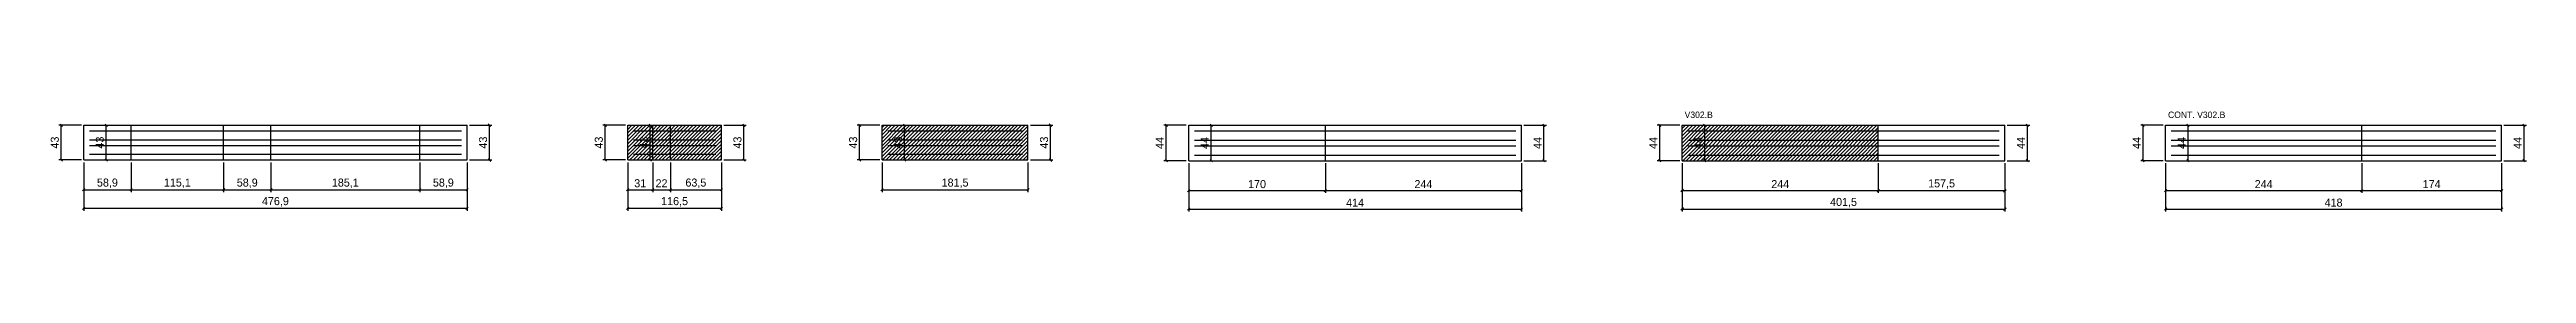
# Model space of a CAD drawing. Extents: x -9000 to 10970, y -257 to 1250.
# Drawn here: x 4819 to 7901, y -257 to -133 of the extents above; entities that cross this region are included whole.
import ezdxf

# ---------------------------------------------------------------- set-up
doc = ezdxf.new("R2010")
doc.units = 0
for name, color, linetype in [('COTA', 241, 'Continuous'), ('NOMENCLATURA', 7, 'Continuous'), ('Painéis', 200, 'Continuous'), ('Reaproveitamento', 251, 'Continuous'), ('SARR_2.2x7', 40, 'Continuous')]:
    doc.layers.add(name, color=color, linetype=linetype)
doc.dimstyles.new('PAINEL', dxfattribs={"dimtxt": 10, "dimasz": 3, "dimexe": 3, "dimexo": 3, "dimgap": 3, "dimtad": 1, "dimblk": 'OBLIQUE', "dimblk1": 'OBLIQUE', "dimcen": 2.5, "dimclrd": 4, "dimclre": 4, "dimclrt": 240, "dimazin": 3, "dimtfac": 1, "dimtmove": 0, "dimatfit": 3})

msp = doc.modelspace()

# ---------------------------------------------------------------- texts
at = {"layer": 'NOMENCLATURA'}
for s, p in [('V302.B', (6853.4, -141)), ('CONT. V302.B', (7454.9, -141))]:
    msp.add_text(s, height=8, dxfattribs=at).set_placement(p)

# ---------------------------------------------------------------- blocks, each defined once
blk = doc.blocks.new('_OBLIQUE')
at = {"color": 0, "linetype": 'BYBLOCK'}
blk.add_line((-0.5, -0.5), (0.5, 0.5), dxfattribs=at)

# ---------------------------------------------------------------- dimensions: what is measured, and where the dimension line sits
at = {"layer": 'COTA'}
for base, p1, p2 in [((4833.5, -193), (4861.5, -193), (4861.5, -150)), ((4889.5, -193), (4861.5, -193), (4861.5, -150)), ((5366.4, -193), (5338.4, -193), (5338.4, -150)), ((5366.4, -193), (5338.4, -193), (5338.4, -150)), ((5510.4, -193), (5538.4, -193), (5538.4, -150)), ((5566.4, -193), (5538.4, -193), (5538.4, -150)), ((5682.9, -193), (5654.9, -193), (5654.9, -150)), ((5682.9, -193), (5654.9, -193), (5654.9, -150)), ((5826.9, -193), (5854.9, -193), (5854.9, -150)), ((5882.9, -193), (5854.9, -193), (5854.9, -150)), ((6064.4, -193), (6036.4, -193), (6036.4, -150)), ((6064.4, -193), (6036.4, -193), (6036.4, -150)), ((6208.4, -194), (6236.4, -194), (6236.4, -150)), ((6264.4, -194), (6236.4, -194), (6236.4, -150)), ((6678.4, -194), (6650.4, -194), (6650.4, -150)), ((6678.4, -194), (6650.4, -194), (6650.4, -150)), ((6822.4, -194), (6850.4, -194), (6850.4, -150)), ((6878.4, -194), (6850.4, -194), (6850.4, -150)), ((7279.9, -194), (7251.9, -194), (7251.9, -150)), ((7279.9, -194), (7251.9, -194), (7251.9, -150)), ((7423.9, -194), (7451.9, -194), (7451.9, -150)), ((7479.9, -194), (7451.9, -194), (7451.9, -150)), ((7897.9, -194), (7869.9, -194), (7869.9, -150)), ((7897.9, -194), (7869.9, -194), (7869.9, -150))]:
    msp.add_linear_dim(base=base, p1=p1, p2=p2, angle=90, dimstyle='PAINEL', dxfattribs=at).render()
for base, p1, p2 in [((4861.5, -230), (4861.5, -193), (4920.4, -193)), ((4861.5, -253), (4861.5, -193), (5338.4, -193)), ((4920.4, -230), (4920.4, -193), (5035.5, -193)), ((5035.5, -230), (5035.5, -193), (5094.4, -193)), ((5094.4, -230), (5094.4, -193), (5279.5, -193)), ((5279.5, -230), (5279.5, -193), (5338.4, -193)), ((5538.4, -230), (5538.4, -193), (5569.4, -193)), ((5538.4, -253), (5538.4, -193), (5654.9, -193)), ((5569.4, -230), (5569.4, -193), (5591.4, -193)), ((5591.4, -230), (5591.4, -193), (5654.9, -193)), ((5854.9, -230), (5854.9, -193), (6036.4, -193)), ((6236.4, -231), (6236.4, -194), (6406.4, -194)), ((6236.4, -254), (6236.4, -194), (6650.4, -194)), ((6406.4, -231), (6406.4, -194), (6650.4, -194)), ((6850.4, -231), (6850.4, -194), (7094.4, -194)), ((6850.4, -254), (6850.4, -194), (7251.9, -194)), ((7094.4, -231), (7094.4, -194), (7251.9, -194)), ((7451.9, -231), (7451.9, -194), (7695.9, -194)), ((7451.9, -254), (7451.9, -194), (7869.9, -194)), ((7695.9, -231), (7695.9, -194), (7869.9, -194))]:
    msp.add_linear_dim(base=base, p1=p1, p2=p2, dimstyle='PAINEL', dxfattribs=at).render()

# ---------------------------------------------------------------- hatches: boundary and pattern name
at = {"layer": 'Reaproveitamento'}
h = msp.add_hatch(dxfattribs=at)
h.set_pattern_fill('ANSI31')
h.paths.add_polyline_path([(5538.4, -192.9), (5569.4, -192.9), (5569.4, -150), (5538.4, -150)])
h = msp.add_hatch(dxfattribs=at)
h.set_pattern_fill('ANSI31')
h.paths.add_polyline_path([(5569.4, -192.9), (5591.4, -192.9), (5591.4, -150), (5569.4, -150)])
h = msp.add_hatch(dxfattribs=at)
h.set_pattern_fill('ANSI31')
h.paths.add_polyline_path([(5591.4, -192.9), (5654.9, -192.9), (5654.9, -150), (5591.4, -150)])
h = msp.add_hatch(dxfattribs=at)
h.set_pattern_fill('ANSI31')
h.paths.add_polyline_path([(5854.9, -192.9), (6036.4, -192.9), (6036.4, -150), (5854.9, -150)])
h = msp.add_hatch(dxfattribs=at)
h.set_pattern_fill('ANSI31')
h.paths.add_polyline_path([(6850.4, -194), (7094.4, -194), (7094.4, -150.4), (6850.4, -150.4)])

# ---------------------------------------------------------------- linework, layer by layer
at = {"layer": 'Painéis'}
for p, q in [((4861.5, -150), (4920.4, -150)), ((4861.5, -193), (4861.5, -150)), ((4920.4, -193), (4920.4, -150)), ((4920.4, -193), (4920.4, -150)), ((4920.4, -150), (5035.5, -150)), ((4920.4, -193), (4920.4, -150)), ((5035.5, -193), (5035.5, -150)), ((5035.5, -193), (5035.5, -150)), ((5035.5, -150), (5094.4, -150)), ((5035.5, -193), (5035.5, -150)), ((5094.4, -193), (5094.4, -150)), ((5094.4, -193), (5094.4, -150)), ((5094.4, -150), (5279.5, -150)), ((5094.4, -193), (5094.4, -150)), ((5279.5, -193), (5279.5, -150)), ((5279.5, -193), (5279.5, -150)), ((5279.5, -150), (5338.4, -150)), ((5279.5, -193), (5279.5, -150)), ((5338.4, -193), (5338.4, -150)), ((5538.4, -150), (5569.4, -150)), ((5538.4, -193), (5538.4, -150)), ((5569.4, -193), (5569.4, -150)), ((5569.4, -193), (5569.4, -150)), ((5569.4, -150), (5591.4, -150)), ((5569.4, -193), (5569.4, -150)), ((5591.4, -193), (5591.4, -150)), ((5591.4, -193), (5591.4, -150)), ((5591.4, -150), (5654.9, -150)), ((5591.4, -193), (5591.4, -150)), ((5654.9, -193), (5654.9, -150)), ((5854.9, -150), (6036.4, -150)), ((5854.9, -193), (5854.9, -150)), ((6036.4, -193), (6036.4, -150)), ((6236.4, -150), (6406.4, -150)), ((6236.4, -194), (6236.4, -150)), ((6406.4, -194), (6406.4, -150)), ((6406.4, -194), (6406.4, -150)), ((6406.4, -150), (6650.4, -150)), ((6406.4, -194), (6406.4, -150)), ((6650.4, -194), (6650.4, -150)), ((6850.4, -150), (7094.4, -150)), ((6850.4, -194), (6850.4, -150)), ((7094.4, -194), (7094.4, -150)), ((7094.4, -194), (7094.4, -150)), ((7094.4, -150), (7251.9, -150)), ((7094.4, -194), (7094.4, -150)), ((7251.9, -194), (7251.9, -150)), ((7451.9, -150), (7695.9, -150)), ((7451.9, -194), (7451.9, -150)), ((7695.9, -194), (7695.9, -150)), ((7695.9, -194), (7695.9, -150)), ((7695.9, -150), (7869.9, -150)), ((7695.9, -194), (7695.9, -150)), ((7869.9, -194), (7869.9, -150)), ((4861.5, -193), (4920.4, -193)), ((4920.4, -193), (5035.5, -193)), ((5035.5, -193), (5094.4, -193)), ((5094.4, -193), (5279.5, -193)), ((5279.5, -193), (5338.4, -193)), ((5538.4, -193), (5569.4, -193)), ((5569.4, -193), (5591.4, -193)), ((5591.4, -193), (5654.9, -193)), ((5854.9, -193), (6036.4, -193)), ((6236.4, -194), (6406.4, -194)), ((6406.4, -194), (6650.4, -194)), ((6850.4, -194), (7094.4, -194)), ((7094.4, -194), (7251.9, -194)), ((7451.9, -194), (7695.9, -194)), ((7695.9, -194), (7869.9, -194))]:
    msp.add_line(p, q, dxfattribs=at)
at = {"layer": 'SARR_2.2x7'}
for points in [[(4868.5, -157), (4920.4, -157)], [(4868.5, -157), (4920.4, -157)], [(4868.5, -168), (4920.4, -168)], [(4868.5, -168), (4920.4, -168)], [(4868.5, -175), (4920.4, -175)], [(4868.5, -175), (4920.4, -175)], [(4920.4, -157), (5035.5, -157)], [(4920.4, -157), (5035.5, -157)], [(4920.4, -168), (5035.5, -168)], [(4920.4, -168), (5035.5, -168)], [(4920.4, -175), (5035.5, -175)], [(4920.4, -175), (5035.5, -175)], [(5035.5, -157), (5094.4, -157)], [(5035.5, -157), (5094.4, -157)], [(5035.5, -168), (5094.4, -168)], [(5035.5, -168), (5094.4, -168)], [(5035.5, -175), (5094.4, -175)], [(5035.5, -175), (5094.4, -175)], [(5094.4, -157), (5279.5, -157)], [(5094.4, -157), (5279.5, -157)], [(5094.4, -168), (5279.5, -168)], [(5094.4, -168), (5279.5, -168)], [(5094.4, -175), (5279.5, -175)], [(5094.4, -175), (5279.5, -175)], [(5279.5, -157), (5331.4, -157)], [(5279.5, -157), (5331.4, -157)], [(5279.5, -168), (5331.4, -168)], [(5279.5, -168), (5331.4, -168)], [(5279.5, -175), (5331.4, -175)], [(5279.5, -175), (5331.4, -175)], [(5545.4, -157), (5569.4, -157)], [(5545.4, -157), (5569.4, -157)], [(5545.4, -168), (5569.4, -168)], [(5545.4, -168), (5569.4, -168)], [(5545.4, -175), (5569.4, -175)], [(5545.4, -175), (5569.4, -175)], [(5569.4, -157), (5591.4, -157)], [(5569.4, -157), (5591.4, -157)], [(5569.4, -168), (5591.4, -168)], [(5569.4, -168), (5591.4, -168)], [(5569.4, -175), (5591.4, -175)], [(5569.4, -175), (5591.4, -175)], [(5591.4, -157), (5647.9, -157)], [(5591.4, -157), (5647.9, -157)], [(5591.4, -168), (5647.9, -168)], [(5591.4, -168), (5647.9, -168)], [(5591.4, -175), (5647.9, -175)], [(5591.4, -175), (5647.9, -175)], [(5861.9, -157), (6029.4, -157)], [(5861.9, -157), (6029.4, -157)], [(5861.9, -168), (6029.4, -168)], [(5861.9, -168), (6029.4, -168)], [(5861.9, -175), (6029.4, -175)], [(5861.9, -175), (6029.4, -175)], [(6243.4, -157), (6406.4, -157)], [(6243.4, -157), (6406.4, -157)], [(6243.4, -168.5), (6406.4, -168.5)], [(6243.4, -168.5), (6406.4, -168.5)], [(6243.4, -175.5), (6406.4, -175.5)], [(6243.4, -175.5), (6406.4, -175.5)], [(6406.4, -157), (6643.4, -157)], [(6406.4, -157), (6643.4, -157)], [(6406.4, -168.5), (6643.4, -168.5)], [(6406.4, -168.5), (6643.4, -168.5)], [(6406.4, -175.5), (6643.4, -175.5)], [(6406.4, -175.5), (6643.4, -175.5)], [(6857.4, -157), (7094.4, -157)], [(6857.4, -157), (7094.4, -157)], [(6857.4, -168.5), (7094.4, -168.5)], [(6857.4, -168.5), (7094.4, -168.5)], [(6857.4, -175.5), (7094.4, -175.5)], [(6857.4, -175.5), (7094.4, -175.5)], [(7094.4, -157), (7244.9, -157)], [(7094.4, -157), (7244.9, -157)], [(7094.4, -168.5), (7244.9, -168.5)], [(7094.4, -168.5), (7244.9, -168.5)], [(7094.4, -175.5), (7244.9, -175.5)], [(7094.4, -175.5), (7244.9, -175.5)], [(7458.9, -157), (7695.9, -157)], [(7458.9, -157), (7695.9, -157)], [(7458.9, -168.5), (7695.9, -168.5)], [(7458.9, -168.5), (7695.9, -168.5)], [(7458.9, -175.5), (7695.9, -175.5)], [(7458.9, -175.5), (7695.9, -175.5)], [(7695.9, -157), (7862.9, -157)], [(7695.9, -157), (7862.9, -157)], [(7695.9, -168.5), (7862.9, -168.5)], [(7695.9, -168.5), (7862.9, -168.5)], [(7695.9, -175.5), (7862.9, -175.5)], [(7695.9, -175.5), (7862.9, -175.5)], [(4868.5, -186), (4920.4, -186)], [(4868.5, -186), (4920.4, -186)], [(4920.4, -186), (5035.5, -186)], [(4920.4, -186), (5035.5, -186)], [(5035.5, -186), (5094.4, -186)], [(5035.5, -186), (5094.4, -186)], [(5094.4, -186), (5279.5, -186)], [(5094.4, -186), (5279.5, -186)], [(5279.5, -186), (5331.4, -186)], [(5279.5, -186), (5331.4, -186)], [(5545.4, -186), (5569.4, -186)], [(5545.4, -186), (5569.4, -186)], [(5569.4, -186), (5591.4, -186)], [(5569.4, -186), (5591.4, -186)], [(5591.4, -186), (5647.9, -186)], [(5591.4, -186), (5647.9, -186)], [(5861.9, -186), (6029.4, -186)], [(5861.9, -186), (6029.4, -186)], [(6243.4, -187), (6406.4, -187)], [(6243.4, -187), (6406.4, -187)], [(6406.4, -187), (6643.4, -187)], [(6406.4, -187), (6643.4, -187)], [(6857.4, -187), (7094.4, -187)], [(6857.4, -187), (7094.4, -187)], [(7094.4, -187), (7244.9, -187)], [(7094.4, -187), (7244.9, -187)], [(7458.9, -187), (7695.9, -187)], [(7458.9, -187), (7695.9, -187)], [(7695.9, -187), (7862.9, -187)], [(7695.9, -187), (7862.9, -187)]]:
    msp.add_lwpolyline(points, dxfattribs=at)

msp.set_redraw_order([(e.dxf.handle, doc.entitydb.next_handle()) for e in msp.query("TEXT MTEXT ATTDEF DIMENSION ARC_DIMENSION")])  # texts and dimensions are drawn at this point

doc.saveas('drawing.dxf')
